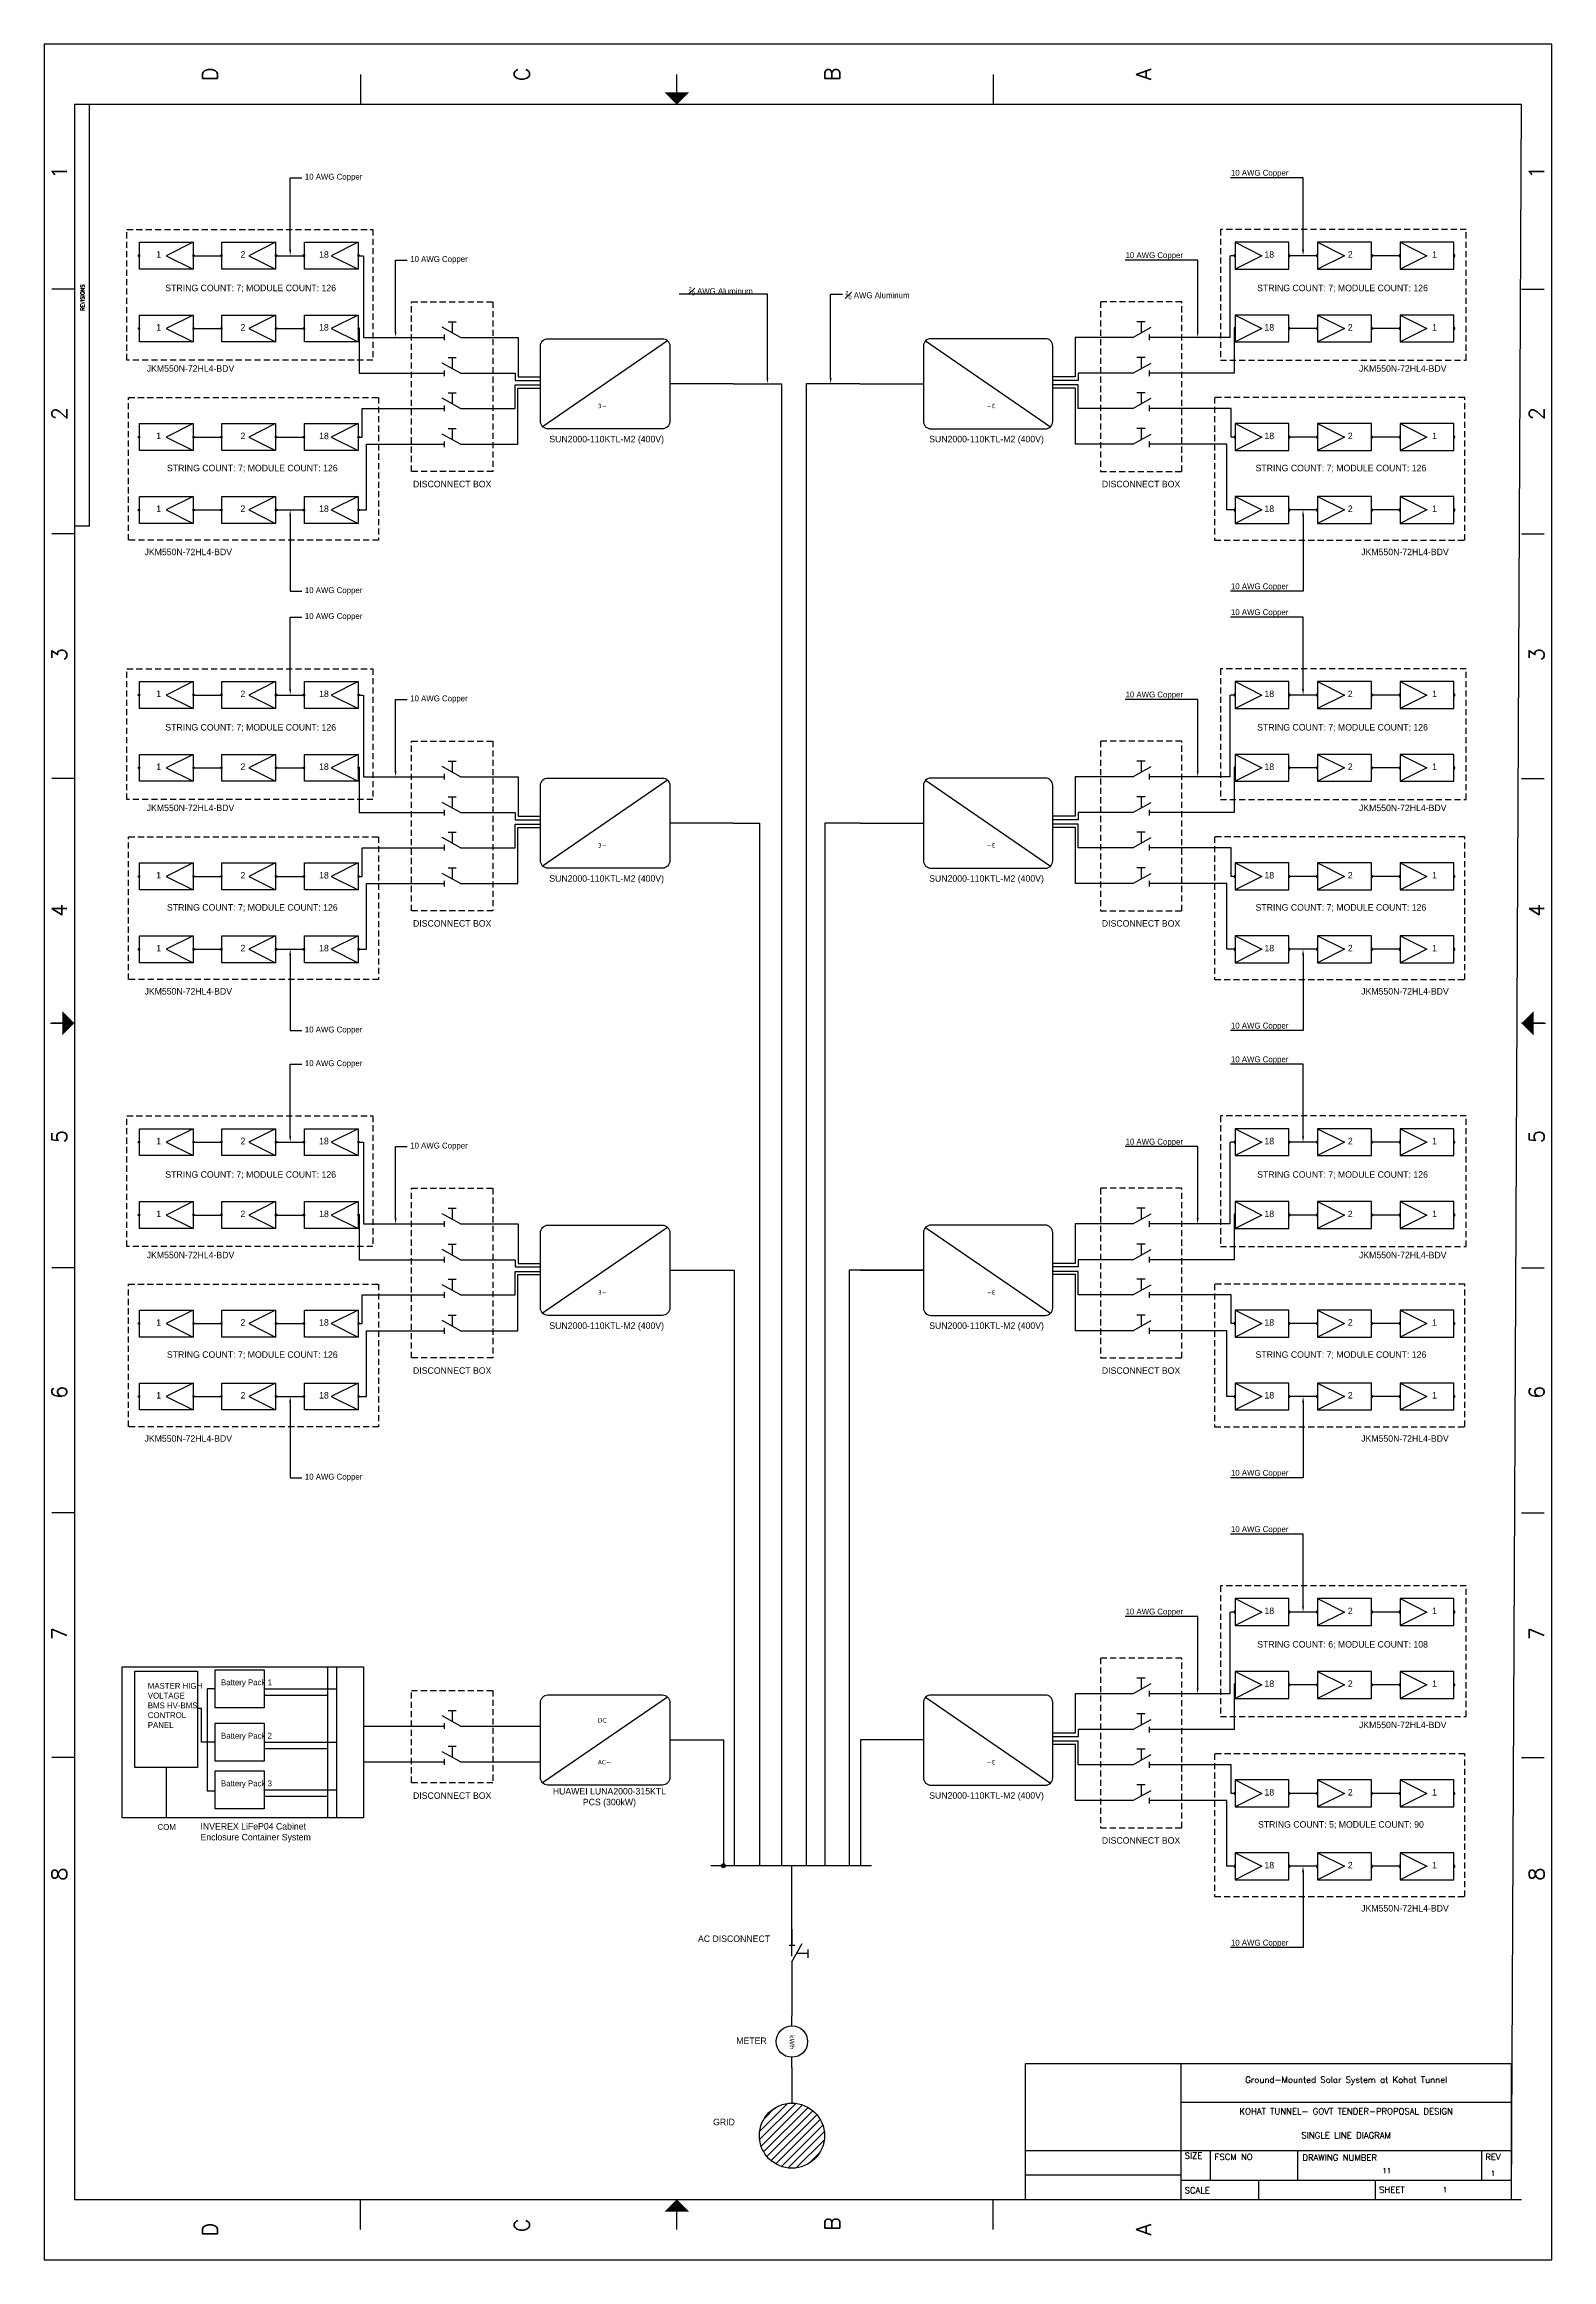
# Model space of a CAD drawing. Header units: inches. Extents: x 15.8 to 62.1, y -18.9 to 49.1.
import ezdxf
from ezdxf import colors
from ezdxf.entities.mleader import LeaderData, LeaderLine
from ezdxf.enums import TextEntityAlignment as Align
from ezdxf.math import Vec2, Vec3

# ---------------------------------------------------------------- set-up
doc = ezdxf.new("R2010")
doc.units = ezdxf.units.IN
doc.header["$LTSCALE"] = 1.5
doc.header["$MEASUREMENT"] = 0
doc.linetypes.add('HIDDEN2', pattern=[0.1875, 0.125, -0.0625])
for name, color, linetype in [('BLK_10AWG', 7, 'Continuous'), ('GRY_20AWG', 9, 'Continuous'), ('LOCBOX', 92, 'HIDDEN2'), ('SYMS', 7, 'Continuous'), ('TB_LABELS', 1, 'Continuous'), ('Title Block', 7, 'Continuous'), ('Viewport', 7, 'Continuous'), ('WHT_14AWG', 7, 'Continuous')]:
    doc.layers.add(name, color=color, linetype=linetype)
doc.styles.add('Roman', font='romans')
doc.styles.add('WD', font='romans.shx')
doc.styles.add('WD_IEC', font='isocp2.shx', dxfattribs={"width": 0.9, "height": 4})

msp = doc.modelspace()

# ---------------------------------------------------------------- texts
at = {"color": 1, "attachment_point": 1}
for s, insert, char_height, width in [('MASTER HIGH VOLTAGE BMS HV-BMS CONTROL PANEL', (18.961, -1.217), 0.18, 1.68634), ('Battery Pack 1', (21.209, -1.109), 0.18, 1.58317), ('Battery Pack 2', (21.209, -2.749), 0.18, 1.58317), ('Battery Pack 3', (21.209, -4.213), 0.18, 1.58317), ('\\pxqc;HUAWEI LUNA2000-315KTL\\PPCS (300kW)', (30.955, -4.443), 0.2, 4.375)]:
    msp.add_mtext(s, dxfattribs=dict(at, insert=insert, char_height=char_height, width=width))
at = {"insert": (19.26, -5.552), "char_height": 0.18, "width": 1.58317, "attachment_point": 1}
msp.add_mtext('COM', dxfattribs=at)
at = {"layer": 'BLK_10AWG', "color": 1, "char_height": 0.2}
for s, insert, attachment_point in [('1', (19.22, 42.768), 1), ('2', (21.809, 42.768), 1), ('18', (24.223, 42.768), 1), ('18', (53.563, 42.768), 3), ('2', (55.977, 42.768), 3), ('1', (58.567, 42.768), 3), ('1', (19.22, 40.529), 1), ('2', (21.809, 40.529), 1), ('18', (24.223, 40.529), 1), ('18', (53.563, 40.529), 3), ('2', (55.977, 40.529), 3), ('1', (58.567, 40.529), 3), ('1', (19.22, 37.194), 1), ('2', (21.809, 37.194), 1), ('18', (24.223, 37.194), 1), ('18', (53.563, 37.194), 3), ('2', (55.977, 37.194), 3), ('1', (58.567, 37.194), 3), ('1', (19.22, 34.956), 1), ('2', (21.809, 34.956), 1), ('18', (24.223, 34.956), 1), ('18', (53.563, 34.956), 3), ('2', (55.977, 34.956), 3), ('1', (58.567, 34.956), 3), ('1', (19.22, 29.27), 1), ('2', (21.809, 29.27), 1), ('18', (24.223, 29.27), 1), ('18', (53.563, 29.27), 3), ('2', (55.977, 29.27), 3), ('1', (58.567, 29.27), 3), ('1', (19.22, 27.031), 1), ('2', (21.809, 27.031), 1), ('18', (24.223, 27.031), 1), ('18', (53.563, 27.031), 3), ('2', (55.977, 27.031), 3), ('1', (58.567, 27.031), 3), ('1', (19.22, 23.697), 1), ('2', (21.809, 23.697), 1), ('18', (24.223, 23.697), 1), ('18', (53.563, 23.697), 3), ('2', (55.977, 23.697), 3), ('1', (58.567, 23.697), 3), ('1', (19.22, 21.458), 1), ('2', (21.809, 21.458), 1), ('18', (24.223, 21.458), 1), ('18', (53.563, 21.458), 3), ('2', (55.977, 21.458), 3), ('1', (58.567, 21.458), 3), ('1', (19.22, 15.532), 1), ('2', (21.809, 15.532), 1), ('18', (24.223, 15.532), 1), ('18', (53.563, 15.532), 3), ('2', (55.977, 15.532), 3), ('1', (58.567, 15.532), 3), ('1', (19.22, 13.294), 1), ('2', (21.809, 13.294), 1), ('18', (24.223, 13.294), 1), ('18', (53.563, 13.294), 3), ('2', (55.977, 13.294), 3), ('1', (58.567, 13.294), 3), ('1', (19.22, 9.959), 1), ('2', (21.809, 9.959), 1), ('18', (24.223, 9.959), 1), ('18', (53.563, 9.959), 3), ('2', (55.977, 9.959), 3), ('1', (58.567, 9.959), 3), ('1', (19.22, 7.721), 1), ('2', (21.809, 7.721), 1), ('18', (24.223, 7.721), 1), ('18', (53.563, 7.721), 3), ('2', (55.977, 7.721), 3), ('1', (58.567, 7.721), 3), ('18', (53.563, 1.098), 3), ('2', (55.977, 1.098), 3), ('1', (58.567, 1.098), 3), ('18', (53.563, -1.14), 3), ('2', (55.977, -1.14), 3), ('1', (58.567, -1.14), 3), ('18', (53.563, -4.475), 3), ('2', (55.977, -4.475), 3), ('1', (58.567, -4.475), 3), ('18', (53.563, -6.714), 3), ('2', (55.977, -6.714), 3), ('1', (58.567, -6.714), 3)]:
    msp.add_mtext_dynamic_manual_height_columns(s, width=0.48674, gutter_width=1, heights=[0], dxfattribs=dict(at, insert=insert, attachment_point=attachment_point))
at = {"layer": 'BLK_10AWG', "color": 5, "char_height": 0.13302, "attachment_point": 1, "style": 'Roman'}
for s, insert in [('{\\fVerdana|b0|i0|c0|p34;DC}', (32.786, -2.299)), ('{\\fVerdana|b0|i0|c0|p34;AC~}', (32.786, -3.584))]:
    msp.add_mtext_dynamic_manual_height_columns(s, width=0.6143, gutter_width=1, heights=[0], dxfattribs=dict(at, insert=insert))
at = {"layer": 'LOCBOX', "color": 1}
for s, p in [('STRING COUNT: 7; MODULE COUNT: 126', (22.121, 41.479)), ('STRING COUNT: 7; MODULE COUNT: 126', (55.665, 41.479)), ('JKM550N-72HL4-BDV', (20.272, 39.005)), ('JKM550N-72HL4-BDV', (57.514, 39.005)), ('SUN2000-110KTL-M2 (400V)', (33.058, 36.836)), ('SUN2000-110KTL-M2 (400V)', (44.728, 36.836)), ('STRING COUNT: 7; MODULE COUNT: 126', (22.171, 35.947)), ('STRING COUNT: 7; MODULE COUNT: 126', (55.615, 35.947)), ('DISCONNECT BOX', (28.312, 35.455)), ('DISCONNECT BOX', (49.475, 35.455)), ('JKM550N-72HL4-BDV', (20.204, 33.369)), ('JKM550N-72HL4-BDV', (57.583, 33.369)), ('STRING COUNT: 7; MODULE COUNT: 126', (22.121, 27.982)), ('STRING COUNT: 7; MODULE COUNT: 126', (55.665, 27.982)), ('JKM550N-72HL4-BDV', (20.272, 25.507)), ('JKM550N-72HL4-BDV', (57.514, 25.507)), ('SUN2000-110KTL-M2 (400V)', (33.058, 23.338)), ('SUN2000-110KTL-M2 (400V)', (44.728, 23.338)), ('STRING COUNT: 7; MODULE COUNT: 126', (22.171, 22.449)), ('STRING COUNT: 7; MODULE COUNT: 126', (55.615, 22.449)), ('DISCONNECT BOX', (28.312, 21.957)), ('DISCONNECT BOX', (49.475, 21.957)), ('JKM550N-72HL4-BDV', (20.204, 19.871)), ('JKM550N-72HL4-BDV', (57.583, 19.871)), ('STRING COUNT: 7; MODULE COUNT: 126', (22.121, 14.244)), ('STRING COUNT: 7; MODULE COUNT: 126', (55.665, 14.244)), ('JKM550N-72HL4-BDV', (20.272, 11.769)), ('JKM550N-72HL4-BDV', (57.514, 11.769)), ('SUN2000-110KTL-M2 (400V)', (33.058, 9.6)), ('SUN2000-110KTL-M2 (400V)', (44.728, 9.6)), ('STRING COUNT: 7; MODULE COUNT: 126', (22.171, 8.712)), ('STRING COUNT: 7; MODULE COUNT: 126', (55.615, 8.712)), ('DISCONNECT BOX', (28.312, 8.22)), ('DISCONNECT BOX', (49.475, 8.22)), ('JKM550N-72HL4-BDV', (20.204, 6.134)), ('JKM550N-72HL4-BDV', (57.583, 6.134)), ('STRING COUNT: 6; MODULE COUNT: 108', (55.665, -0.19)), ('JKM550N-72HL4-BDV', (57.514, -2.665)), ('DISCONNECT BOX', (28.312, -4.838)), ('SUN2000-110KTL-M2 (400V)', (44.728, -4.834)), ('DISCONNECT BOX', (49.475, -6.215)), ('STRING COUNT: 5; MODULE COUNT: 90', (55.615, -5.723)), ('JKM550N-72HL4-BDV', (57.583, -8.3)), ('AC DISCONNECT', (36.97, -9.235)), ('METER', (37.507, -12.369)), ('GRID', (36.662, -14.865))]:
    msp.add_text(s, height=0.2, dxfattribs=at).set_placement(p, align=Align.BOTTOM_CENTER)
at = {"layer": 'LOCBOX', "color": 1, "insert": (20.579, -5.521), "char_height": 0.2, "width": 3.77404, "attachment_point": 1}
msp.add_mtext('INVEREX LiFeP04 Cabinet Enclosure Container System', dxfattribs=at)

# ---------------------------------------------------------------- blocks, each defined once
blk = doc.blocks.new('ANSI_border_D')
blk.add_line((17.169, 34.319), (17.169, 47.274))
at = {"layer": 'Title Block'}
for p, q in [((62.09, 49.124), (15.781, 49.124)), ((15.781, 49.124), (15.781, -18.935)), ((16.706, 49.124), (16.012, 49.124)), ((62.09, 49.124), (61.165, 49.124)), ((62.09, -18.935), (62.09, 49.124)), ((25.497, 48.199), (25.497, 47.274)), ((35.214, 47.274), (35.214, 48.199)), ((44.93, 48.199), (44.93, 47.274)), ((61.165, 47.274), (16.706, 47.274)), ((16.706, 47.274), (16.706, -17.084)), ((60.852, -17.084), (61.165, 47.274)), ((16.706, 41.606), (16.012, 41.606)), ((61.165, 41.606), (61.859, 41.606)), ((16.706, 34.087), (16.012, 34.087)), ((17.169, 34.319), (16.706, 34.319)), ((61.165, 34.087), (61.859, 34.087)), ((16.706, 26.569), (16.012, 26.569)), ((61.165, 26.569), (61.859, 26.569)), ((16.706, 19.05), (16.012, 19.05)), ((61.859, 19.05), (61.165, 19.05)), ((16.706, 11.532), (16.012, 11.532)), ((61.165, 11.532), (61.859, 11.532)), ((16.706, 4.013), (16.012, 4.013)), ((61.165, 4.013), (61.859, 4.013)), ((16.706, -3.505), (16.012, -3.505)), ((61.165, -3.505), (61.859, -3.505)), ((16.706, -17.084), (61.165, -17.084)), ((25.497, -18.01), (25.497, -17.084)), ((35.214, -18.01), (35.214, -17.084)), ((44.93, -18.01), (44.93, -17.084)), ((15.781, -18.935), (62.09, -18.935))]:
    blk.add_line(p, q, dxfattribs=at)
at = {"layer": 'Title Block', "const_width": 0.037}
for points in [[(35.214, 48.014), (35.214, 48.014)], [(15.966, 19.05), (16.336, 19.05)], [(61.905, 19.05), (61.535, 19.05)], [(35.214, -17.825), (35.214, -17.455)], [(35.214, -17.825), (35.214, -17.825)]]:
    blk.add_lwpolyline(points, dxfattribs=at)
at = {"layer": 'Title Block'}
for points in [[(35.584, 47.644), (34.843, 47.644), (35.214, 47.274)], [(16.336, 18.68), (16.336, 19.42), (16.706, 19.05)], [(61.535, 18.68), (61.535, 19.42), (61.165, 19.05)], [(35.584, -17.455), (34.843, -17.455), (35.214, -17.084)]]:
    blk.add_solid(points, dxfattribs=at)
at = {"layer": 'Title Block', "style": 'Roman'}
for s, p in [('D', (20.87, 48.199)), ('C', (30.452, 48.199)), ('B', (39.99, 48.199)), ('A', (49.557, 48.199)), ('1', (16.244, 45.192)), ('1', (61.628, 45.192)), ('2', (16.244, 37.778)), ('2', (61.628, 37.778)), ('3', (16.244, 30.375)), ('3', (61.628, 30.375)), ('4', (16.244, 22.52)), ('4', (61.628, 22.52)), ('5', (16.244, 15.569)), ('5', (61.628, 15.569)), ('6', (16.244, 7.715)), ('6', (61.628, 7.715)), ('7', (16.244, 0.301)), ('7', (61.628, 0.301)), ('8', (16.244, -7.091)), ('8', (61.628, -7.091)), ('B', (39.99, -17.834)), ('D', (20.87, -18.01)), ('C', (30.452, -17.878)), ('A', (49.557, -18.01))]:
    blk.add_text(s, height=0.463, rotation=90, dxfattribs=at).set_placement(p, align=Align.MIDDLE_CENTER)
blk.add_text('REVISIONS', height=0.1203, rotation=90, dxfattribs=at).set_placement((17.016, 40.934))
blk = doc.blocks.new('JIC_tblock_desc_C')
for p, q in [((0, 0), (0, 1.75)), ((-6.25, 0), (0, 0))]:
    blk.add_line(p, q)
at = {"layer": 'Title Block'}
for p, q in [((-6.25, 0), (-6.25, 1.75)), ((-6.25, 1.75), (0, 1.75)), ((-4.25, 0), (-4.25, 1.75)), ((-4.25, 1.25), (0, 1.25)), ((-6.25, 0.63), (0, 0.63)), ((-3.87, 0.25), (-3.87, 0.63)), ((-2.75, 0.25), (-2.75, 0.63)), ((-0.38, 0.25), (-0.38, 0.63)), ((-6.25, 0.315), (-4.25, 0.315)), ((-4.25, 0.25), (0, 0.25)), ((-3.25, 0), (-3.25, 0.25)), ((-1.75, 0), (-1.75, 0.25))]:
    blk.add_line(p, q, dxfattribs=at)
at = {"color": 0, "style": 'Roman', "flags": 8}
for tag, p in [('FNAME', (-15.416, 6.819)), ('REVDATE', (-15.416, 4.106)), ('USER', (-15.416, 1.477))]:
    blk.add_attdef(tag, p, '', height=0.15, rotation=90, dxfattribs=at)
at = {"style": 'WD'}
for tag, p in [('PROJDESC', (-2.125, 1.5)), ('TITLE1', (-2.125, 1.095)), ('TITLE2', (-2.125, 0.785))]:
    blk.add_attdef(tag, text='', height=0.08, dxfattribs=at).set_placement(p, align=Align.CENTER)
for tag, p in [('SIZE', (-4.162, 0.32)), ('FSCM_NO', (-3.4, 0.337)), ('DWG_NO', (-1.659, 0.337)), ('REV', (-0.265, 0.303)), ('SCALE', (-3.634, 0.069)), ('SHEET', (-0.883, 0.092))]:
    blk.add_attdef(tag, p, '', height=0.065, dxfattribs=at)
at = {"style": 'WD', "flags": 1}
blk.add_attdef('WD_TB', (-5.57, 0.177), '', height=0.086, dxfattribs=at)
at = {"layer": 'TB_LABELS', "style": 'WD'}
for s, p in [('SIZE', (-4.204, 0.604)), ('FSCM NO', (-3.819, 0.588)), ('DRAWING NUMBER', (-2.689, 0.579)), ('REV', (-0.336, 0.588)), ('SCALE', (-4.204, 0.158)), ('SHEET', (-1.701, 0.164))]:
    blk.add_text(s, height=0.08, dxfattribs=at).set_placement(p, align=Align.TOP_LEFT)
blk = doc.blocks.new('PVMODULE')
at = {"color": 5}
for p, q in [((2, 1), (1, 0.5)), ((1, 0.5), (2, 0))]:
    blk.add_line(p, q, dxfattribs=at)
for points in [[(0, 1), (2, 1), (2, 0), (0, 0)], [(-0.04, 0.527), (0, 0.527), (0, 0.473), (-0.04, 0.473)], [(2, 0.527), (2.04, 0.527), (2.04, 0.473), (2, 0.473)]]:
    blk.add_lwpolyline(points, close=True, dxfattribs=at)
blk = doc.blocks.new('*U122')
at = {"layer": 'BLK_10AWG', "xscale": 0.8257813849238005, "yscale": 0.8257813849238005, "zscale": 0.8257813849238005}
blk.add_blockref('PVMODULE', (-0.845, -0.413), dxfattribs=at)
blk = doc.blocks.new('*U123')
at = {"layer": 'BLK_10AWG', "color": 0, "linetype": 'ByBlock', "lineweight": -2, "transparency": 16777216}
for p in [(0, 2.239), (2.534, 2.239), (5.068, 2.239), (0, 0), (2.534, 0), (5.068, 0)]:
    blk.add_blockref('*U122', p, dxfattribs=at)
blk = doc.blocks.new('HDS11Q65')
for p, q in [((-7.5, 0), (-2.5, 0)), ((2.5, 0), (-3.13, 3.13)), ((-2.5, 0.88), (-2.5, -0.88)), ((-1.25, 4.83), (1.25, 4.83)), ((0, 4.83), (0, 1.39)), ((2.5, 0), (7.5, 0))]:
    blk.add_line(p, q)
at = {"style": 'WD_IEC'}
for tag, p in [('INST', (-5, 10.12)), ('LOC', (-5, 7.12)), ('TAG1', (-5, 4.12)), ('RATING1', (-5, -4.16)), ('DESC2', (-5, -13.16)), ('DESC1', (-5, -10.16)), ('DESC3', (-5, -16.16))]:
    blk.add_attdef(tag, text='', height=2.5, dxfattribs=at).set_placement(p, align=Align.RIGHT)
for tag, p, height, flags in [('MFG', (2.81, 9.49), 1.5, 9), ('CAT', (2.81, 6.99), 1.5, 9), ('X4TERM01', (-7.5, 0), 0.32, 1), ('TERM01', (-7.5, 1), 2, 8), ('X2LINK', (0, 5.65), 0.32, 1), ('X8LINK', (0, 0.01), 0.32, 1), ('X1TERM02', (7.5, 0), 0.32, 1), ('ASSYCODE', (2.61, -2.75), 1, 1), ('FAMILY', (2.61, -4.25), 1, 1), ('CATDESC', (2.61, -5.75), 1, 1)]:
    blk.add_attdef(tag, p, '', height=height, dxfattribs=dict(at, flags=flags))
at = {"style": 'WD_IEC', "flags": 8}
blk.add_attdef('TERM02', text='', height=2, dxfattribs=at).set_placement((7.5, 1), align=Align.RIGHT)
at = {"lineweight": 15, "style": 'WD_IEC'}
blk.add_attdef('XREF', text='', height=2.5, dxfattribs=at).set_placement((-5, -7.16), align=Align.RIGHT)
blk = doc.blocks.new('PVINVERTER36KTL')
at = {"color": 5}
blk.add_lwpolyline([(-1.547, 1.218), (1.547, 1.218, -0.414214), (1.747, 1.018), (1.747, -1.018, -0.414214), (1.547, -1.218), (-1.547, -1.218, -0.414214), (-1.747, -1.018), (-1.747, 1.018, -0.414214)], format="xyb", close=True, dxfattribs=at)
at = {"layer": 'BLK_10AWG', "color": 5}
blk.add_line((1.688, 1.16), (-1.688, -1.16), dxfattribs=at)
at = {"layer": 'BLK_10AWG', "color": 5, "insert": (-0.198, -0.541), "char_height": 0.11697, "attachment_point": 1, "style": 'Roman'}
blk.add_mtext_dynamic_manual_height_columns('{\\fVerdana|b0|i0|c0|p34;3~}', width=0.6143, gutter_width=1, heights=[0], dxfattribs=at)
blk = doc.blocks.new('*U124')
at = {"layer": 'BLK_10AWG', "xscale": 0.8257813849238005, "yscale": 0.8257813849238005, "zscale": 0.8257813849238005}
blk.add_blockref('PVMODULE', (-0.845, -0.413), dxfattribs=at)
blk = doc.blocks.new('*U125')
at = {"layer": 'BLK_10AWG', "color": 0, "linetype": 'ByBlock', "lineweight": -2, "transparency": 16777216}
for p in [(0, 2.239), (2.534, 2.239), (5.068, 2.239), (0, 0), (2.534, 0), (5.068, 0)]:
    blk.add_blockref('*U124', p, dxfattribs=at)
blk = doc.blocks.new('*U126')
at = {"layer": 'BLK_10AWG', "xscale": 0.8257813849238005, "yscale": 0.8257813849238005, "zscale": 0.8257813849238005}
blk.add_blockref('PVMODULE', (-0.845, -0.413), dxfattribs=at)
blk = doc.blocks.new('*U127')
at = {"layer": 'BLK_10AWG', "color": 0, "linetype": 'ByBlock', "lineweight": -2, "transparency": 16777216}
for p in [(0, 2.239), (2.534, 2.239), (5.068, 2.239), (0, 0), (2.534, 0), (5.068, 0)]:
    blk.add_blockref('*U126', p, dxfattribs=at)
blk = doc.blocks.new('*U115')
at = {"layer": 'BLK_10AWG', "xscale": 0.8257813849238005, "yscale": 0.8257813849238005, "zscale": 0.8257813849238005}
blk.add_blockref('PVMODULE', (-0.845, -0.413), dxfattribs=at)
blk = doc.blocks.new('*U117')
at = {"layer": 'BLK_10AWG', "color": 0, "linetype": 'ByBlock', "lineweight": -2, "transparency": 16777216}
for p in [(0, 2.239), (2.534, 2.239), (5.068, 2.239), (0, 0), (2.534, 0), (5.068, 0)]:
    blk.add_blockref('*U115', p, dxfattribs=at)
blk = doc.blocks.new('*U118')
at = {"layer": 'BLK_10AWG', "xscale": 0.8257813849238005, "yscale": 0.8257813849238005, "zscale": 0.8257813849238005}
blk.add_blockref('PVMODULE', (-0.845, -0.413), dxfattribs=at)
blk = doc.blocks.new('*U119')
at = {"layer": 'BLK_10AWG', "color": 0, "linetype": 'ByBlock', "lineweight": -2, "transparency": 16777216}
for p in [(0, 2.239), (2.534, 2.239), (5.068, 2.239), (0, 0), (2.534, 0), (5.068, 0)]:
    blk.add_blockref('*U118', p, dxfattribs=at)
blk = doc.blocks.new('*U120')
at = {"layer": 'BLK_10AWG', "xscale": 0.8257813849238005, "yscale": 0.8257813849238005, "zscale": 0.8257813849238005}
blk.add_blockref('PVMODULE', (-0.845, -0.413), dxfattribs=at)
blk = doc.blocks.new('*U121')
at = {"layer": 'BLK_10AWG', "color": 0, "linetype": 'ByBlock', "lineweight": -2, "transparency": 16777216}
for p in [(0, 2.239), (2.534, 2.239), (5.068, 2.239), (0, 0), (2.534, 0), (5.068, 0)]:
    blk.add_blockref('*U120', p, dxfattribs=at)
blk = doc.blocks.new('3P WH METER')
at = {"layer": 'BLK_10AWG'}
for p, q in [((0, 0), (-0.311, 0)), ((1.272, 0), (0.961, 0))]:
    blk.add_line(p, q, dxfattribs=at)
blk.add_circle((0.481, 0), 0.481, dxfattribs=at)
at = {"layer": 'BLK_10AWG', "insert": (0.19, 0.077), "char_height": 0.15, "attachment_point": 1}
blk.add_mtext_dynamic_manual_height_columns('\\pxqc;{\\fVerdana|b0|i0|c0|p34;kWh}', width=0.60488, gutter_width=1, heights=[0], dxfattribs=at)
blk = doc.blocks.new('HDV1_S00390')
h = blk.add_hatch()
h.set_pattern_fill('JIS_WOOD', color=256, scale=1.25, angle=90, style=0)
h.set_pattern_definition([(135, (-5, -5), (-0.625, -0.625), [])])
h.paths.add_polyline_path([(-5, 0, 1), (5, 0, 1)])
blk.add_circle((0, 0), 5)
at = {"style": 'WD_IEC'}
for tag, height, p in [('INST', 2.5, (-3.75, 15.45)), ('LOC', 2.5, (-3.75, 12.14)), ('TAG1', 2.5, (-3.75, 8.75)), ('TERM03', 2, (-1, 6)), ('TERM01', 2, (-6, 1)), ('TERM04', 2, (-1, -8.49)), ('DESC1', 2.5, (-3.66, -11.76)), ('DESC2', 2.5, (-3.66, -15.02)), ('DESC3', 2.5, (-3.66, -18.27))]:
    blk.add_attdef(tag, text='', height=height, dxfattribs=at).set_placement(p, align=Align.RIGHT)
at = {"lineweight": 15, "style": 'WD_IEC'}
blk.add_attdef('RATING1', text='', height=2.5, dxfattribs=at).set_placement((3.75, 11.25), align=Align.TOP_LEFT)
at = {"style": 'WD_IEC', "flags": 1}
for tag, p, height in [('X2TERM03', (0, 5), 0.32), ('X4TERM01', (-5, 0), 0.32), ('X1TERM02', (5, 0), 0.32), ('X8TERM04', (0, -5), 0.32), ('MFG', (5.62, -9.98), 1.5), ('ASSYCODE', (5.6, -14.55), 1), ('CAT', (5.62, -12.48), 1.5), ('FAMILY', (5.6, -16.05), 1), ('CATDESC', (5.6, -17.55), 1)]:
    blk.add_attdef(tag, p, '', height=height, dxfattribs=at)
at = {"style": 'WD_IEC'}
blk.add_attdef('TERM02', (6, 1), '', height=2, dxfattribs=at)
at = {"lineweight": 15, "style": 'WD_IEC'}
blk.add_attdef('XREF', text='', height=2.5, dxfattribs=at).set_placement((-3.75, -21.26), align=Align.RIGHT)
blk = doc.blocks.new('*U128')
at = {"layer": 'BLK_10AWG', "xscale": 0.8257813849238005, "yscale": 0.8257813849238005, "zscale": 0.8257813849238005}
blk.add_blockref('PVMODULE', (-0.845, -0.413), dxfattribs=at)
blk = doc.blocks.new('*U130')
at = {"layer": 'BLK_10AWG', "color": 0, "linetype": 'ByBlock', "lineweight": -2, "transparency": 16777216}
for p in [(0, 2.239), (2.534, 2.239), (5.068, 2.239), (0, 0), (2.534, 0), (5.068, 0)]:
    blk.add_blockref('*U128', p, dxfattribs=at)
blk = doc.blocks.new('WDDOT')
for radius in [0.03, 0.0187, 0.00929]:
    blk.add_circle((0, 0), radius)

# ---------------------------------------------------------------- linework, layer by layer
for p, q in [((24.486, -0.718), (24.486, -5.361)), ((24.753, -0.718), (24.753, -5.361)), ((20.606, -2.006), (20.488, -2.006)), ((20.606, -3.034), (20.606, -2.006)), ((21.034, -1.394), (20.786, -1.394)), ((20.786, -1.394), (20.786, -4.528)), ((22.537, -1.394), (24.753, -1.394)), ((22.537, -1.595), (24.486, -1.595)), ((20.786, -3.034), (20.606, -3.034)), ((21.034, -3.034), (20.786, -3.034)), ((22.537, -3.034), (24.753, -3.034)), ((22.537, -3.235), (24.486, -3.235)), ((19.527, -3.819), (19.527, -5.361)), ((20.786, -4.528), (21.034, -4.528)), ((22.537, -4.498), (24.753, -4.498)), ((22.537, -4.7), (24.486, -4.7))]:
    msp.add_line(p, q)
msp.add_lwpolyline([(25.583, -5.361), (18.176, -5.361), (18.176, -0.718), (25.583, -0.718)], close=True)
at = {"color": 5}
for points in [[(18.566, -0.858), (20.488, -0.858), (20.488, -3.819), (18.566, -3.819)], [(21.034, -0.81), (22.537, -0.81), (22.537, -1.978), (21.034, -1.978)], [(21.034, -2.45), (22.537, -2.45), (22.537, -3.618), (21.034, -3.618)], [(21.034, -3.915), (22.537, -3.915), (22.537, -5.082), (21.034, -5.082)]]:
    msp.add_lwpolyline(points, close=True, dxfattribs=at)
msp.add_lwpolyline([(31.252, -1.583), (34.77, -1.583, -0.414214), (34.998, -1.81), (34.998, -4.126, -0.414214), (34.77, -4.354), (31.252, -4.354, -0.414214), (31.025, -4.126), (31.025, -1.81, -0.414214)], format="xyb", close=True, dxfattribs=at)
at = {"layer": 'BLK_10AWG', "color": 7}
for p, q in [((20.355, 42.631), (21.22, 42.631)), ((21.22, 42.631), (21.22, 42.672)), ((22.888, 42.631), (23.781, 42.631)), ((54.898, 42.631), (54.005, 42.631)), ((56.567, 42.631), (56.567, 42.672)), ((57.432, 42.631), (56.567, 42.631)), ((20.355, 40.393), (21.22, 40.393)), ((21.22, 40.393), (21.22, 40.423)), ((22.888, 40.393), (23.781, 40.393)), ((54.898, 40.393), (54.005, 40.393)), ((56.567, 40.393), (56.567, 40.423)), ((57.432, 40.393), (56.567, 40.393)), ((25.455, 39.02), (27.562, 39.02)), ((52.332, 39.02), (50.225, 39.02)), ((20.355, 37.058), (21.22, 37.058)), ((22.888, 37.058), (23.781, 37.058)), ((25.675, 36.836), (27.562, 36.836)), ((52.112, 36.836), (50.225, 36.836)), ((54.898, 37.058), (54.005, 37.058)), ((57.432, 37.058), (56.567, 37.058)), ((20.355, 34.819), (21.22, 34.819)), ((22.888, 34.819), (23.781, 34.819)), ((54.898, 34.819), (54.005, 34.819)), ((57.432, 34.819), (56.567, 34.819)), ((20.355, 29.134), (21.22, 29.134)), ((21.22, 29.134), (21.22, 29.175)), ((22.888, 29.134), (23.781, 29.134)), ((54.898, 29.134), (54.005, 29.134)), ((56.567, 29.134), (56.567, 29.175)), ((57.432, 29.134), (56.567, 29.134)), ((20.355, 26.895), (21.22, 26.895)), ((21.22, 26.895), (21.22, 26.925)), ((22.888, 26.895), (23.781, 26.895)), ((54.898, 26.895), (54.005, 26.895)), ((56.567, 26.895), (56.567, 26.925)), ((57.432, 26.895), (56.567, 26.895)), ((25.455, 25.522), (27.562, 25.522)), ((52.332, 25.522), (50.225, 25.522)), ((20.355, 23.56), (21.22, 23.56)), ((22.888, 23.56), (23.781, 23.56)), ((25.675, 23.339), (27.562, 23.339)), ((52.112, 23.339), (50.225, 23.339)), ((54.898, 23.56), (54.005, 23.56)), ((57.432, 23.56), (56.567, 23.56)), ((20.355, 21.322), (21.22, 21.322)), ((22.888, 21.322), (23.781, 21.322)), ((54.898, 21.322), (54.005, 21.322)), ((57.432, 21.322), (56.567, 21.322)), ((20.355, 15.396), (21.22, 15.396)), ((21.22, 15.396), (21.22, 15.437)), ((22.888, 15.396), (23.781, 15.396)), ((54.898, 15.396), (54.005, 15.396)), ((56.567, 15.396), (56.567, 15.437)), ((57.432, 15.396), (56.567, 15.396)), ((20.355, 13.158), (21.22, 13.158)), ((21.22, 13.158), (21.22, 13.188)), ((22.888, 13.158), (23.781, 13.158)), ((54.898, 13.158), (54.005, 13.158)), ((56.567, 13.158), (56.567, 13.188)), ((57.432, 13.158), (56.567, 13.158)), ((25.455, 11.784), (27.562, 11.784)), ((52.332, 11.784), (50.225, 11.784)), ((20.355, 9.823), (21.22, 9.823)), ((22.888, 9.823), (23.781, 9.823)), ((25.675, 9.601), (27.562, 9.601)), ((52.112, 9.601), (50.225, 9.601)), ((54.898, 9.823), (54.005, 9.823)), ((57.432, 9.823), (56.567, 9.823)), ((20.355, 7.584), (21.22, 7.584)), ((22.888, 7.584), (23.781, 7.584)), ((54.898, 7.584), (54.005, 7.584)), ((57.432, 7.584), (56.567, 7.584)), ((54.898, 0.962), (54.005, 0.962)), ((56.567, 0.962), (56.567, 1.003)), ((57.432, 0.962), (56.567, 0.962)), ((54.898, -1.277), (54.005, -1.277)), ((56.567, -1.277), (56.567, -1.246)), ((57.432, -1.277), (56.567, -1.277)), ((52.332, -2.65), (50.225, -2.65)), ((25.583, -3.644), (27.562, -3.644)), ((54.898, -4.611), (54.005, -4.611)), ((57.432, -4.611), (56.567, -4.611)), ((52.112, -4.833), (50.225, -4.833)), ((54.898, -6.85), (54.005, -6.85)), ((57.432, -6.85), (56.567, -6.85)), ((38.75, -9.61), (38.75, -8.783))]:
    msp.add_line(p, q, dxfattribs=at)
at = {"layer": 'BLK_10AWG'}
for p, q in [((25.455, 42.631), (25.565, 42.631)), ((25.582, 42.631), (25.582, 40.421)), ((52.204, 42.631), (52.204, 40.421)), ((52.332, 42.631), (52.222, 42.631)), ((25.455, 40.393), (25.455, 39.02)), ((25.582, 40.421), (25.582, 40.12)), ((52.204, 40.421), (52.204, 40.12)), ((52.332, 40.393), (52.332, 39.02)), ((25.582, 40.12), (27.562, 40.12)), ((29.062, 40.12), (29.947, 40.12)), ((29.947, 40.12), (30.335, 40.12)), ((30.335, 40.12), (30.335, 38.909)), ((47.84, 40.12), (47.451, 40.12)), ((47.451, 40.12), (47.451, 38.909)), ((48.725, 40.12), (47.84, 40.12)), ((52.204, 40.12), (50.225, 40.12)), ((29.062, 39.02), (30.247, 39.02)), ((30.247, 39.02), (30.247, 38.797)), ((30.247, 38.797), (31.025, 38.797)), ((30.335, 38.909), (31.025, 38.909)), ((47.451, 38.909), (46.762, 38.909)), ((47.54, 38.797), (46.762, 38.797)), ((48.725, 39.02), (47.54, 39.02)), ((47.54, 39.02), (47.54, 38.797)), ((30.243, 37.937), (30.243, 38.66)), ((30.243, 38.66), (31.025, 38.66)), ((30.325, 36.836), (30.325, 38.562)), ((30.325, 38.562), (31.025, 38.562)), ((47.544, 38.66), (46.762, 38.66)), ((47.462, 38.562), (46.762, 38.562)), ((47.462, 36.836), (47.462, 38.562)), ((47.544, 37.937), (47.544, 38.66)), ((25.545, 37.743), (25.545, 37.937)), ((25.545, 37.937), (27.562, 37.937)), ((25.545, 37.058), (25.545, 37.743)), ((29.062, 37.937), (30.243, 37.937)), ((48.725, 37.937), (47.544, 37.937)), ((52.242, 37.937), (50.225, 37.937)), ((52.242, 37.743), (52.242, 37.937)), ((52.242, 37.058), (52.242, 37.743)), ((25.455, 37.058), (25.545, 37.058)), ((25.675, 36.673), (25.675, 36.836)), ((29.062, 36.836), (30.325, 36.836)), ((48.725, 36.836), (47.462, 36.836)), ((52.112, 36.673), (52.112, 36.836)), ((52.332, 37.058), (52.242, 37.058)), ((25.675, 34.819), (25.675, 36.673)), ((52.112, 34.819), (52.112, 36.673)), ((25.455, 34.819), (25.675, 34.819)), ((52.332, 34.819), (52.112, 34.819)), ((25.455, 29.134), (25.565, 29.134)), ((25.582, 29.134), (25.582, 26.923)), ((52.204, 29.134), (52.204, 26.923)), ((52.332, 29.134), (52.222, 29.134)), ((25.455, 26.895), (25.455, 25.522)), ((25.582, 26.923), (25.582, 26.623)), ((25.582, 26.623), (27.562, 26.623)), ((29.062, 26.623), (29.947, 26.623)), ((29.947, 26.623), (30.335, 26.623)), ((30.335, 26.623), (30.335, 25.412)), ((47.84, 26.623), (47.451, 26.623)), ((47.451, 26.623), (47.451, 25.412)), ((48.725, 26.623), (47.84, 26.623)), ((52.204, 26.623), (50.225, 26.623)), ((52.204, 26.923), (52.204, 26.623)), ((52.332, 26.895), (52.332, 25.522)), ((29.062, 25.522), (30.247, 25.522)), ((30.247, 25.522), (30.247, 25.3)), ((30.247, 25.3), (31.025, 25.3)), ((30.335, 25.412), (31.025, 25.412)), ((47.451, 25.412), (46.762, 25.412)), ((47.54, 25.3), (46.762, 25.3)), ((48.725, 25.522), (47.54, 25.522)), ((47.54, 25.522), (47.54, 25.3)), ((30.243, 24.44), (30.243, 25.162)), ((30.243, 25.162), (31.025, 25.162)), ((30.325, 23.339), (30.325, 25.064)), ((30.325, 25.064), (31.025, 25.064)), ((47.544, 25.162), (46.762, 25.162)), ((47.462, 25.064), (46.762, 25.064)), ((47.462, 23.339), (47.462, 25.064)), ((47.544, 24.44), (47.544, 25.162)), ((25.545, 24.245), (25.545, 24.44)), ((25.545, 24.44), (27.562, 24.44)), ((25.545, 23.56), (25.545, 24.245)), ((29.062, 24.44), (30.243, 24.44)), ((48.725, 24.44), (47.544, 24.44)), ((52.242, 24.44), (50.225, 24.44)), ((52.242, 24.245), (52.242, 24.44)), ((52.242, 23.56), (52.242, 24.245)), ((25.455, 23.56), (25.545, 23.56)), ((25.675, 23.175), (25.675, 23.339)), ((25.675, 21.322), (25.675, 23.175)), ((29.062, 23.339), (30.325, 23.339)), ((48.725, 23.339), (47.462, 23.339)), ((52.112, 23.175), (52.112, 23.339)), ((52.112, 21.322), (52.112, 23.175)), ((52.332, 23.56), (52.242, 23.56)), ((25.455, 21.322), (25.675, 21.322)), ((52.332, 21.322), (52.112, 21.322)), ((25.455, 15.396), (25.565, 15.396)), ((25.582, 15.396), (25.582, 13.186)), ((52.204, 15.396), (52.204, 13.186)), ((52.332, 15.396), (52.222, 15.396)), ((25.455, 13.158), (25.455, 11.784)), ((25.582, 13.186), (25.582, 12.885)), ((52.204, 13.186), (52.204, 12.885)), ((52.332, 13.158), (52.332, 11.784)), ((25.582, 12.885), (27.562, 12.885)), ((29.062, 12.885), (29.947, 12.885)), ((29.947, 12.885), (30.335, 12.885)), ((30.335, 12.885), (30.335, 11.674)), ((47.84, 12.885), (47.451, 12.885)), ((47.451, 12.885), (47.451, 11.674)), ((48.725, 12.885), (47.84, 12.885)), ((52.204, 12.885), (50.225, 12.885)), ((29.062, 11.784), (30.247, 11.784)), ((30.247, 11.784), (30.247, 11.562)), ((30.335, 11.674), (31.025, 11.674)), ((47.451, 11.674), (46.762, 11.674)), ((48.725, 11.784), (47.54, 11.784)), ((47.54, 11.784), (47.54, 11.562)), ((30.243, 10.702), (30.243, 11.425)), ((30.243, 11.425), (31.025, 11.425)), ((30.247, 11.562), (31.025, 11.562)), ((30.325, 9.601), (30.325, 11.327)), ((30.325, 11.327), (31.025, 11.327)), ((40.843, 11.461), (42.792, 11.461)), ((47.54, 11.562), (46.762, 11.562)), ((47.544, 11.425), (46.762, 11.425)), ((47.462, 11.327), (46.762, 11.327)), ((47.462, 9.601), (47.462, 11.327)), ((47.544, 10.702), (47.544, 11.425)), ((25.545, 10.508), (25.545, 10.702)), ((25.545, 10.702), (27.562, 10.702)), ((25.545, 9.823), (25.545, 10.508)), ((29.062, 10.702), (30.243, 10.702)), ((48.725, 10.702), (47.544, 10.702)), ((52.242, 10.702), (50.225, 10.702)), ((52.242, 10.508), (52.242, 10.702)), ((52.242, 9.823), (52.242, 10.508)), ((25.455, 9.823), (25.545, 9.823)), ((25.675, 9.438), (25.675, 9.601)), ((29.062, 9.601), (30.325, 9.601)), ((48.725, 9.601), (47.462, 9.601)), ((52.112, 9.438), (52.112, 9.601)), ((52.332, 9.823), (52.242, 9.823)), ((25.675, 7.584), (25.675, 9.438)), ((52.112, 7.584), (52.112, 9.438)), ((25.455, 7.584), (25.675, 7.584)), ((52.332, 7.584), (52.112, 7.584)), ((52.204, 0.962), (52.204, -1.248)), ((52.332, 0.962), (52.222, 0.962)), ((52.204, -1.248), (52.204, -1.549)), ((52.332, -1.277), (52.332, -2.65)), ((47.84, -1.549), (47.451, -1.549)), ((47.451, -1.549), (47.451, -2.76)), ((48.725, -1.549), (47.84, -1.549)), ((52.204, -1.549), (50.225, -1.549)), ((25.582, -2.543), (27.562, -2.543)), ((48.725, -2.65), (47.54, -2.65)), ((47.54, -2.65), (47.54, -2.872)), ((47.451, -2.76), (46.762, -2.76)), ((47.54, -2.872), (46.762, -2.872)), ((47.544, -3.009), (46.762, -3.009)), ((47.462, -3.107), (46.762, -3.107)), ((47.462, -4.833), (47.462, -3.107)), ((47.544, -3.732), (47.544, -3.009)), ((48.725, -3.732), (47.544, -3.732)), ((52.242, -3.732), (50.225, -3.732)), ((52.242, -3.926), (52.242, -3.732)), ((52.242, -4.611), (52.242, -3.926)), ((52.332, -4.611), (52.242, -4.611)), ((48.725, -4.833), (47.462, -4.833)), ((52.112, -4.997), (52.112, -4.833)), ((52.112, -6.85), (52.112, -4.997)), ((52.332, -6.85), (52.112, -6.85))]:
    msp.add_line(p, q, dxfattribs=at)
at = {"layer": 'BLK_10AWG', "color": 5}
msp.add_line((34.931, -1.65), (31.091, -4.287), dxfattribs=at)
at = {"layer": 'GRY_20AWG', "color": 7}
for p, q in [((38.75, -10.283), (38.75, -11.445)), ((38.75, -13.026), (38.75, -14.125))]:
    msp.add_line(p, q, dxfattribs=at)
at = {"layer": 'LOCBOX', "color": 7}
for points in [[(18.32, 43.437), (25.872, 43.437), (25.872, 39.423), (18.32, 39.423)], [(59.467, 43.437), (51.915, 43.437), (51.915, 39.423), (59.467, 39.423)], [(27.064, 41.216), (29.56, 41.216), (29.56, 36.002), (27.064, 36.002)], [(50.723, 41.216), (48.226, 41.216), (48.226, 36.002), (50.723, 36.002)], [(18.37, 38.274), (26.05, 38.274), (26.05, 33.891), (18.37, 33.891)], [(59.417, 38.274), (51.736, 38.274), (51.736, 33.891), (59.417, 33.891)], [(18.32, 29.939), (25.872, 29.939), (25.872, 25.925), (18.32, 25.925)], [(59.467, 29.939), (51.915, 29.939), (51.915, 25.925), (59.467, 25.925)], [(27.064, 27.718), (29.56, 27.718), (29.56, 22.504), (27.064, 22.504)], [(50.723, 27.718), (48.226, 27.718), (48.226, 22.504), (50.723, 22.504)], [(18.37, 24.776), (26.05, 24.776), (26.05, 20.393), (18.37, 20.393)], [(59.417, 24.776), (51.736, 24.776), (51.736, 20.393), (59.417, 20.393)], [(18.32, 16.202), (25.872, 16.202), (25.872, 12.188), (18.32, 12.188)], [(59.467, 16.202), (51.915, 16.202), (51.915, 12.188), (59.467, 12.188)], [(27.064, 13.981), (29.56, 13.981), (29.56, 8.767), (27.064, 8.767)], [(50.723, 13.981), (48.226, 13.981), (48.226, 8.767), (50.723, 8.767)], [(18.37, 11.039), (26.05, 11.039), (26.05, 6.656), (18.37, 6.656)], [(59.417, 11.039), (51.736, 11.039), (51.736, 6.656), (59.417, 6.656)], [(59.467, 1.768), (51.915, 1.768), (51.915, -2.246), (59.467, -2.246)], [(50.723, -0.453), (48.226, -0.453), (48.226, -5.668), (50.723, -5.668)], [(27.063, -1.447), (29.56, -1.447), (29.56, -4.282), (27.063, -4.282)], [(59.417, -3.395), (51.736, -3.395), (51.736, -7.779), (59.417, -7.779)]]:
    msp.add_lwpolyline(points, close=True, dxfattribs=at)
at = {"layer": 'WHT_14AWG'}
for p, q in [((36.947, 38.696), (34.998, 38.696)), ((36.947, 38.696), (38.433, 38.696)), ((38.433, 38.696), (38.433, -6.833)), ((40.84, 38.696), (39.191, 38.696)), ((39.191, 38.696), (39.191, -6.833)), ((40.84, 38.696), (42.789, 38.696)), ((36.944, 25.198), (34.995, 25.198)), ((36.944, 25.198), (37.754, 25.198)), ((37.754, 25.198), (37.754, -6.833)), ((40.843, 25.198), (39.759, 25.198)), ((39.759, 25.198), (39.759, -6.833)), ((40.843, 25.198), (42.792, 25.198)), ((34.998, 11.461), (36.976, 11.461)), ((36.976, 11.461), (36.976, -6.833)), ((42.789, 11.461), (40.509, 11.461)), ((40.509, 11.461), (40.509, -6.833)), ((29.062, -2.543), (31.025, -2.543)), ((34.998, -2.968), (36.644, -2.968)), ((36.644, -2.968), (36.644, -6.833)), ((42.789, -2.968), (40.855, -2.968)), ((40.855, -2.968), (40.855, -6.833)), ((29.062, -3.644), (31.025, -3.644)), ((41.191, -6.833), (36.26, -6.833))]:
    msp.add_line(p, q, dxfattribs=at)
at = {"layer": 'WHT_14AWG', "color": 7}
msp.add_line((38.75, -8.783), (38.75, -6.833), dxfattribs=at)

# ---------------------------------------------------------------- block references
ref = msp.add_blockref('JIC_tblock_desc_C', (60.852, -17.084), dxfattribs=dict(xscale=2.387569441947234, yscale=2.387569441947234, zscale=2.387569441947234))
ref.add_attrib('SHEET', '1', (58.744, -16.864), dxfattribs={"height": 0.155, "style": 'WD'})
ref.add_attrib('REV', '1', (60.219, -16.361), dxfattribs={"height": 0.155, "style": 'WD'})
ref.add_attrib('DWG_NO', '11', (56.891, -16.281), dxfattribs={"height": 0.1552, "style": 'WD'})
ref.add_attrib('TITLE2', 'SINGLE LINE DIAGRAM', dxfattribs={"height": 0.19101, "style": 'WD'}).set_placement((55.778, -15.21), align=Align.CENTER)
ref.add_attrib('TITLE1', 'KOHAT TUNNEL- GOVT TENDER-PROPOSAL DESIGN', dxfattribs={"height": 0.19101, "style": 'WD'}).set_placement((55.778, -14.47), align=Align.CENTER)
ref.add_attrib('PROJDESC', 'Ground-Mounted Solar System at Kohat Tunnel', dxfattribs={"height": 0.19101, "style": 'WD'}).set_placement((55.778, -13.503), align=Align.CENTER)
at = {"layer": 'BLK_10AWG', "yscale": 0.8257813849238005, "zscale": 0.8257813849238005}
for p, xscale in [((18.703, 42.218), 0.8257813849238005), ((21.237, 42.218), 0.8257813849238005), ((23.771, 42.218), 0.8257813849238005), ((54.016, 42.218), -0.8257813849238005), ((56.55, 42.218), -0.8257813849238005), ((59.084, 42.218), -0.8257813849238005), ((18.703, 39.98), 0.8257813849238005), ((21.237, 39.98), 0.8257813849238005), ((23.771, 39.98), 0.8257813849238005), ((54.016, 39.98), -0.8257813849238005), ((56.55, 39.98), -0.8257813849238005), ((59.084, 39.98), -0.8257813849238005), ((18.703, 28.721), 0.8257813849238005), ((21.237, 28.721), 0.8257813849238005), ((23.771, 28.721), 0.8257813849238005), ((54.016, 28.721), -0.8257813849238005), ((56.55, 28.721), -0.8257813849238005), ((59.084, 28.721), -0.8257813849238005), ((18.703, 26.482), 0.8257813849238005), ((21.237, 26.482), 0.8257813849238005), ((23.771, 26.482), 0.8257813849238005), ((54.016, 26.482), -0.8257813849238005), ((56.55, 26.482), -0.8257813849238005), ((59.084, 26.482), -0.8257813849238005), ((18.703, 14.983), 0.8257813849238005), ((21.237, 14.983), 0.8257813849238005), ((23.771, 14.983), 0.8257813849238005), ((54.016, 14.983), -0.8257813849238005), ((56.55, 14.983), -0.8257813849238005), ((59.084, 14.983), -0.8257813849238005), ((18.703, 12.745), 0.8257813849238005), ((21.237, 12.745), 0.8257813849238005), ((23.771, 12.745), 0.8257813849238005), ((54.016, 12.745), -0.8257813849238005), ((56.55, 12.745), -0.8257813849238005), ((59.084, 12.745), -0.8257813849238005), ((54.016, 0.549), -0.8257813849238005), ((56.55, 0.549), -0.8257813849238005), ((59.084, 0.549), -0.8257813849238005), ((54.016, -1.69), -0.8257813849238005), ((56.55, -1.69), -0.8257813849238005), ((59.084, -1.69), -0.8257813849238005)]:
    msp.add_blockref('PVMODULE', p, dxfattribs=dict(at, xscale=xscale))
at = {"layer": 'BLK_10AWG', "color": 7, "yscale": 1.137238908983889, "zscale": 1.137238908983889}
for p, xscale in [((33.011, 38.696), 1.137238908983889), ((44.776, 38.696), -1.137238908983889), ((33.011, 25.198), 1.137238908983889), ((44.776, 25.198), -1.137238908983889), ((33.011, 11.461), 1.137238908983889), ((44.776, 11.461), -1.137238908983889), ((44.776, -2.973), -1.137238908983889)]:
    msp.add_blockref('PVINVERTER36KTL', p, dxfattribs=dict(at, xscale=xscale))
at = {"layer": 'BLK_10AWG', "color": 7}
for name, p in [('*U123', (19.548, 34.819)), ('*U125', (19.548, 21.322)), ('*U127', (19.548, 7.584))]:
    msp.add_blockref(name, p, dxfattribs=at)
at = {"layer": 'BLK_10AWG', "color": 7, "xscale": -1}
for name, p in [('*U117', (58.239, 34.819)), ('*U119', (58.239, 21.322)), ('*U121', (58.239, 7.584)), ('*U130', (58.239, -6.85))]:
    msp.add_blockref(name, p, dxfattribs=at)
at = {"layer": 'BLK_10AWG', "color": 0, "rotation": 270}
for name, p, xscale, yscale, zscale in [('HDS11Q65', (38.75, -9.533), 0.09999999999999984, 0.09999999999999984, 0.09999999999999984), ('HDV1_S00390', (38.75, -15.125), 0.2, 0.2, 0.2)]:
    msp.add_blockref(name, p, dxfattribs=dict(at, xscale=xscale, yscale=yscale, zscale=zscale))
msp.add_blockref('3P WH METER', (38.75, -11.754), dxfattribs=at)
at = {"layer": 'SYMS', "color": 7, "yscale": 0.1, "zscale": 0.1}
for p, xscale in [((28.312, 40.12), 0.1), ((49.475, 40.12), -0.1), ((28.312, 39.02), 0.1), ((49.475, 39.02), -0.1), ((28.312, 37.937), 0.1), ((49.475, 37.937), -0.1), ((28.312, 36.836), 0.1), ((49.475, 36.836), -0.1), ((28.312, 26.623), 0.1), ((49.475, 26.623), -0.1), ((28.312, 25.522), 0.1), ((49.475, 25.522), -0.1), ((28.312, 24.44), 0.1), ((49.475, 24.44), -0.1), ((28.312, 23.339), 0.1), ((49.475, 23.339), -0.1), ((28.312, 12.885), 0.1), ((49.475, 12.885), -0.1), ((28.312, 11.784), 0.1), ((49.475, 11.784), -0.1), ((28.312, 10.702), 0.1), ((49.475, 10.702), -0.1), ((28.312, 9.601), 0.1), ((49.475, 9.601), -0.1), ((49.475, -1.549), -0.1), ((28.312, -2.543), 0.1), ((49.475, -2.65), -0.1), ((28.312, -3.644), 0.1), ((49.475, -3.732), -0.1), ((49.475, -4.833), -0.1)]:
    msp.add_blockref('HDS11Q65', p, dxfattribs=dict(at, xscale=xscale))
at = {"layer": 'SYMS', "xscale": 2, "yscale": 2, "zscale": 2}
msp.add_blockref('WDDOT', (36.644, -6.833), dxfattribs=at)
at = {"layer": 'Viewport'}
msp.add_blockref('ANSI_border_D', (0, 0), dxfattribs=at)

msp.set_redraw_order([(e.dxf.handle, doc.entitydb.next_handle()) for e in msp.query("TEXT MTEXT ATTDEF DIMENSION ARC_DIMENSION")])  # texts and dimensions are drawn at this point

# ---------------------------------------------------------------- leaders
at = {"color": 1}
ml = msp.add_multileader_mtext('Standard', dxfattribs=at)
ml.set_content('10 AWG Copper', color=1)
ml.set_leader_properties()
ml.build(insert=Vec2(0, 0))
ml.multileader.update_dxf_attribs({"text_right_attachment_type": 6, "dogleg_length": 0.36, "arrow_head_size": 0.18})
ctx = ml.context
ctx.base_point, ctx.char_height, ctx.arrow_head_size, ctx.landing_gap_size, ctx.plane_origin = Vec3(23.695, 45.027), 0.18, 0.18, 0.09, Vec3(23.335, 42.631)
ctx.right_attachment = 6
notes = []
notes.append((ctx, [(0, (1, 1, 0), (23.335, 45.027), (1, 0), 0.36, [(0, [(23.335, 42.631)], 0, [])])]))
ctx.mtext.insert, ctx.mtext.flow_direction = Vec3(23.785, 45.147), 5
ml = msp.add_multileader_mtext('Standard', dxfattribs=at)
ml.set_content('10 AWG Copper', color=1)
ml.set_leader_properties()
ml.build(insert=Vec2(0, 0))
ml.multileader.update_dxf_attribs({"text_right_attachment_type": 6, "dogleg_length": 0.36, "arrow_head_size": 0.18})
ctx = ml.context
ctx.base_point, ctx.char_height, ctx.arrow_head_size, ctx.landing_gap_size, ctx.plane_origin = Vec3(51.662, 45.147), 0.18, 0.18, 0.09, Vec3(54.452, 42.631)
ctx.right_attachment, ctx.text_align_type = 6, 2
notes.append((ctx, [(0, (1, 1, 0), (54.452, 45.027), (-1, 0), 0.36, [(0, [(54.452, 42.631)], 0, [])])]))
ctx.mtext.insert, ctx.mtext.alignment, ctx.mtext.flow_direction = Vec3(54.002, 45.267), 3, 5
ml = msp.add_multileader_mtext('Standard', dxfattribs=at)
ml.set_content('10 AWG Copper', color=1)
ml.set_leader_properties()
ml.build(insert=Vec2(0, 0))
ml.multileader.update_dxf_attribs({"text_right_attachment_type": 6, "dogleg_length": 0.36, "arrow_head_size": 0.18})
ctx = ml.context
ctx.base_point, ctx.char_height, ctx.arrow_head_size, ctx.landing_gap_size, ctx.plane_origin = Vec3(26.932, 42.497), 0.18, 0.18, 0.09, Vec3(26.572, 40.12)
ctx.right_attachment = 6
notes.append((ctx, [(0, (1, 1, 0), (26.572, 42.497), (1, 0), 0.36, [(0, [(26.572, 40.12)], 0, [])])]))
ctx.mtext.insert, ctx.mtext.flow_direction = Vec3(27.022, 42.617), 5
ml = msp.add_multileader_mtext('Standard', dxfattribs=at)
ml.set_content('10 AWG Copper', color=1)
ml.set_leader_properties()
ml.build(insert=Vec2(0, 0))
ml.multileader.update_dxf_attribs({"text_right_attachment_type": 6, "dogleg_length": 0.36, "arrow_head_size": 0.18})
ctx = ml.context
ctx.base_point, ctx.char_height, ctx.arrow_head_size, ctx.landing_gap_size, ctx.plane_origin = Vec3(48.424, 42.617), 0.18, 0.18, 0.09, Vec3(51.214, 40.12)
ctx.right_attachment, ctx.text_align_type = 6, 2
notes.append((ctx, [(0, (1, 1, 0), (51.214, 42.497), (-1, 0), 0.36, [(0, [(51.214, 40.12)], 0, [])])]))
ctx.mtext.insert, ctx.mtext.alignment, ctx.mtext.flow_direction = Vec3(50.764, 42.737), 3, 5
ml = msp.add_multileader_mtext('Standard', dxfattribs=at)
ml.set_content('\\A1;{\\H0.7x;\\S2#0;} AWG Aluminum', color=1)
ml.set_leader_properties()
ml.build(insert=Vec2(0, 0))
ml.multileader.update_dxf_attribs({"text_right_attachment_type": 6, "dogleg_length": 0.36, "arrow_head_size": 0.18})
ctx = ml.context
ctx.base_point, ctx.char_height, ctx.arrow_head_size, ctx.landing_gap_size, ctx.plane_origin = Vec3(35.094, 41.577), 0.18, 0.18, 0.09, Vec3(37.995, 38.696)
ctx.right_attachment, ctx.text_align_type = 6, 2
notes.append((ctx, [(0, (1, 1, 0), (37.995, 41.451), (-1, 0), 0.36, [(0, [(37.995, 38.696)], 0, [])])]))
ctx.mtext.insert, ctx.mtext.alignment, ctx.mtext.flow_direction = Vec3(37.545, 41.667), 3, 5
ml = msp.add_multileader_mtext('Standard', dxfattribs=at)
ml.set_content('\\A1;{\\H0.7x;\\S2#0;} AWG Aluminum', color=1)
ml.set_leader_properties()
ml.build(insert=Vec2(0, 0))
ml.multileader.update_dxf_attribs({"text_right_attachment_type": 6, "dogleg_length": 0.36, "arrow_head_size": 0.18})
ctx = ml.context
ctx.base_point, ctx.char_height, ctx.arrow_head_size, ctx.landing_gap_size, ctx.plane_origin = Vec3(40.299, 41.451), 0.18, 0.18, 0.09, Vec3(39.939, 38.696)
ctx.right_attachment = 6
notes.append((ctx, [(0, (1, 1, 0), (39.939, 41.451), (1, 0), 0.36, [(0, [(39.939, 38.696)], 0, [])])]))
ctx.mtext.insert, ctx.mtext.flow_direction = Vec3(40.389, 41.541), 5
ml = msp.add_multileader_mtext('Standard', dxfattribs=at)
ml.set_content('10 AWG Copper', color=1)
ml.set_leader_properties()
ml.build(insert=Vec2(0, 0))
ml.multileader.update_dxf_attribs({"text_right_attachment_type": 6, "dogleg_length": 0.36, "arrow_head_size": 0.18})
ctx = ml.context
ctx.base_point, ctx.char_height, ctx.arrow_head_size, ctx.landing_gap_size, ctx.plane_origin = Vec3(23.695, 32.324), 0.18, 0.18, 0.09, Vec3(23.335, 34.819)
ctx.right_attachment = 6
notes.append((ctx, [(0, (1, 1, 0), (23.335, 32.324), (1, 0), 0.36, [(0, [(23.335, 34.819)], 0, [])])]))
ctx.mtext.insert, ctx.mtext.flow_direction = Vec3(23.785, 32.444), 5
ml = msp.add_multileader_mtext('Standard', dxfattribs=at)
ml.set_content('10 AWG Copper', color=1)
ml.set_leader_properties()
ml.build(insert=Vec2(0, 0))
ml.multileader.update_dxf_attribs({"text_right_attachment_type": 6, "dogleg_length": 0.36, "arrow_head_size": 0.18})
ctx = ml.context
ctx.base_point, ctx.char_height, ctx.arrow_head_size, ctx.landing_gap_size, ctx.plane_origin = Vec3(51.662, 32.444), 0.18, 0.18, 0.09, Vec3(54.452, 34.819)
ctx.right_attachment, ctx.text_align_type = 6, 2
notes.append((ctx, [(0, (1, 1, 0), (54.452, 32.324), (-1, 0), 0.36, [(0, [(54.452, 34.819)], 0, [])])]))
ctx.mtext.insert, ctx.mtext.alignment, ctx.mtext.flow_direction = Vec3(54.002, 32.564), 3, 5
ml = msp.add_multileader_mtext('Standard', dxfattribs=at)
ml.set_content('10 AWG Copper', color=1)
ml.set_leader_properties()
ml.build(insert=Vec2(0, 0))
ml.multileader.update_dxf_attribs({"text_right_attachment_type": 6, "dogleg_length": 0.36, "arrow_head_size": 0.18})
ctx = ml.context
ctx.base_point, ctx.char_height, ctx.arrow_head_size, ctx.landing_gap_size, ctx.plane_origin = Vec3(23.695, 31.529), 0.18, 0.18, 0.09, Vec3(23.335, 29.134)
ctx.right_attachment = 6
notes.append((ctx, [(0, (1, 1, 0), (23.335, 31.529), (1, 0), 0.36, [(0, [(23.335, 29.134)], 0, [])])]))
ctx.mtext.insert, ctx.mtext.flow_direction = Vec3(23.785, 31.649), 5
ml = msp.add_multileader_mtext('Standard', dxfattribs=at)
ml.set_content('10 AWG Copper', color=1)
ml.set_leader_properties()
ml.build(insert=Vec2(0, 0))
ml.multileader.update_dxf_attribs({"text_right_attachment_type": 6, "dogleg_length": 0.36, "arrow_head_size": 0.18})
ctx = ml.context
ctx.base_point, ctx.char_height, ctx.arrow_head_size, ctx.landing_gap_size, ctx.plane_origin = Vec3(51.662, 31.649), 0.18, 0.18, 0.09, Vec3(54.452, 29.134)
ctx.right_attachment, ctx.text_align_type = 6, 2
notes.append((ctx, [(0, (1, 1, 0), (54.452, 31.529), (-1, 0), 0.36, [(0, [(54.452, 29.134)], 0, [])])]))
ctx.mtext.insert, ctx.mtext.alignment, ctx.mtext.flow_direction = Vec3(54.002, 31.769), 3, 5
ml = msp.add_multileader_mtext('Standard', dxfattribs=at)
ml.set_content('10 AWG Copper', color=1)
ml.set_leader_properties()
ml.build(insert=Vec2(0, 0))
ml.multileader.update_dxf_attribs({"text_right_attachment_type": 6, "dogleg_length": 0.36, "arrow_head_size": 0.18})
ctx = ml.context
ctx.base_point, ctx.char_height, ctx.arrow_head_size, ctx.landing_gap_size, ctx.plane_origin = Vec3(26.932, 29), 0.18, 0.18, 0.09, Vec3(26.572, 26.623)
ctx.right_attachment = 6
notes.append((ctx, [(0, (1, 1, 0), (26.572, 29), (1, 0), 0.36, [(0, [(26.572, 26.623)], 0, [])])]))
ctx.mtext.insert, ctx.mtext.flow_direction = Vec3(27.022, 29.12), 5
ml = msp.add_multileader_mtext('Standard', dxfattribs=at)
ml.set_content('10 AWG Copper', color=1)
ml.set_leader_properties()
ml.build(insert=Vec2(0, 0))
ml.multileader.update_dxf_attribs({"text_right_attachment_type": 6, "dogleg_length": 0.36, "arrow_head_size": 0.18})
ctx = ml.context
ctx.base_point, ctx.char_height, ctx.arrow_head_size, ctx.landing_gap_size, ctx.plane_origin = Vec3(48.424, 29.12), 0.18, 0.18, 0.09, Vec3(51.214, 26.623)
ctx.right_attachment, ctx.text_align_type = 6, 2
notes.append((ctx, [(0, (1, 1, 0), (51.214, 29), (-1, 0), 0.36, [(0, [(51.214, 26.623)], 0, [])])]))
ctx.mtext.insert, ctx.mtext.alignment, ctx.mtext.flow_direction = Vec3(50.764, 29.24), 3, 5
ml = msp.add_multileader_mtext('Standard', dxfattribs=at)
ml.set_content('10 AWG Copper', color=1)
ml.set_leader_properties()
ml.build(insert=Vec2(0, 0))
ml.multileader.update_dxf_attribs({"text_right_attachment_type": 6, "dogleg_length": 0.36, "arrow_head_size": 0.18})
ctx = ml.context
ctx.base_point, ctx.char_height, ctx.arrow_head_size, ctx.landing_gap_size, ctx.plane_origin = Vec3(23.695, 18.827), 0.18, 0.18, 0.09, Vec3(23.335, 21.322)
ctx.right_attachment = 6
notes.append((ctx, [(0, (1, 1, 0), (23.335, 18.827), (1, 0), 0.36, [(0, [(23.335, 21.322)], 0, [])])]))
ctx.mtext.insert, ctx.mtext.flow_direction = Vec3(23.785, 18.947), 5
ml = msp.add_multileader_mtext('Standard', dxfattribs=at)
ml.set_content('10 AWG Copper', color=1)
ml.set_leader_properties()
ml.build(insert=Vec2(0, 0))
ml.multileader.update_dxf_attribs({"text_right_attachment_type": 6, "dogleg_length": 0.36, "arrow_head_size": 0.18})
ctx = ml.context
ctx.base_point, ctx.char_height, ctx.arrow_head_size, ctx.landing_gap_size, ctx.plane_origin = Vec3(51.662, 18.947), 0.18, 0.18, 0.09, Vec3(54.452, 21.322)
ctx.right_attachment, ctx.text_align_type = 6, 2
notes.append((ctx, [(0, (1, 1, 0), (54.452, 18.827), (-1, 0), 0.36, [(0, [(54.452, 21.322)], 0, [])])]))
ctx.mtext.insert, ctx.mtext.alignment, ctx.mtext.flow_direction = Vec3(54.002, 19.067), 3, 5
ml = msp.add_multileader_mtext('Standard', dxfattribs=at)
ml.set_content('10 AWG Copper', color=1)
ml.set_leader_properties()
ml.build(insert=Vec2(0, 0))
ml.multileader.update_dxf_attribs({"text_right_attachment_type": 6, "dogleg_length": 0.36, "arrow_head_size": 0.18})
ctx = ml.context
ctx.base_point, ctx.char_height, ctx.arrow_head_size, ctx.landing_gap_size, ctx.plane_origin = Vec3(23.695, 17.792), 0.18, 0.18, 0.09, Vec3(23.335, 15.396)
ctx.right_attachment = 6
notes.append((ctx, [(0, (1, 1, 0), (23.335, 17.792), (1, 0), 0.36, [(0, [(23.335, 15.396)], 0, [])])]))
ctx.mtext.insert, ctx.mtext.flow_direction = Vec3(23.785, 17.912), 5
ml = msp.add_multileader_mtext('Standard', dxfattribs=at)
ml.set_content('10 AWG Copper', color=1)
ml.set_leader_properties()
ml.build(insert=Vec2(0, 0))
ml.multileader.update_dxf_attribs({"text_right_attachment_type": 6, "dogleg_length": 0.36, "arrow_head_size": 0.18})
ctx = ml.context
ctx.base_point, ctx.char_height, ctx.arrow_head_size, ctx.landing_gap_size, ctx.plane_origin = Vec3(51.662, 17.912), 0.18, 0.18, 0.09, Vec3(54.452, 15.396)
ctx.right_attachment, ctx.text_align_type = 6, 2
notes.append((ctx, [(0, (1, 1, 0), (54.452, 17.792), (-1, 0), 0.36, [(0, [(54.452, 15.396)], 0, [])])]))
ctx.mtext.insert, ctx.mtext.alignment, ctx.mtext.flow_direction = Vec3(54.002, 18.032), 3, 5
ml = msp.add_multileader_mtext('Standard', dxfattribs=at)
ml.set_content('10 AWG Copper', color=1)
ml.set_leader_properties()
ml.build(insert=Vec2(0, 0))
ml.multileader.update_dxf_attribs({"text_right_attachment_type": 6, "dogleg_length": 0.36, "arrow_head_size": 0.18})
ctx = ml.context
ctx.base_point, ctx.char_height, ctx.arrow_head_size, ctx.landing_gap_size, ctx.plane_origin = Vec3(26.932, 15.262), 0.18, 0.18, 0.09, Vec3(26.572, 12.885)
ctx.right_attachment = 6
notes.append((ctx, [(0, (1, 1, 0), (26.572, 15.262), (1, 0), 0.36, [(0, [(26.572, 12.885)], 0, [])])]))
ctx.mtext.insert, ctx.mtext.flow_direction = Vec3(27.022, 15.382), 5
ml = msp.add_multileader_mtext('Standard', dxfattribs=at)
ml.set_content('10 AWG Copper', color=1)
ml.set_leader_properties()
ml.build(insert=Vec2(0, 0))
ml.multileader.update_dxf_attribs({"text_right_attachment_type": 6, "dogleg_length": 0.36, "arrow_head_size": 0.18})
ctx = ml.context
ctx.base_point, ctx.char_height, ctx.arrow_head_size, ctx.landing_gap_size, ctx.plane_origin = Vec3(48.424, 15.382), 0.18, 0.18, 0.09, Vec3(51.214, 12.885)
ctx.right_attachment, ctx.text_align_type = 6, 2
notes.append((ctx, [(0, (1, 1, 0), (51.214, 15.262), (-1, 0), 0.36, [(0, [(51.214, 12.885)], 0, [])])]))
ctx.mtext.insert, ctx.mtext.alignment, ctx.mtext.flow_direction = Vec3(50.764, 15.502), 3, 5
ml = msp.add_multileader_mtext('Standard', dxfattribs=at)
ml.set_content('10 AWG Copper', color=1)
ml.set_leader_properties()
ml.build(insert=Vec2(0, 0))
ml.multileader.update_dxf_attribs({"text_right_attachment_type": 6, "dogleg_length": 0.36, "arrow_head_size": 0.18})
ctx = ml.context
ctx.base_point, ctx.char_height, ctx.arrow_head_size, ctx.landing_gap_size, ctx.plane_origin = Vec3(23.695, 5.089), 0.18, 0.18, 0.09, Vec3(23.335, 7.584)
ctx.right_attachment = 6
notes.append((ctx, [(0, (1, 1, 0), (23.335, 5.089), (1, 0), 0.36, [(0, [(23.335, 7.584)], 0, [])])]))
ctx.mtext.insert, ctx.mtext.flow_direction = Vec3(23.785, 5.209), 5
ml = msp.add_multileader_mtext('Standard', dxfattribs=at)
ml.set_content('10 AWG Copper', color=1)
ml.set_leader_properties()
ml.build(insert=Vec2(0, 0))
ml.multileader.update_dxf_attribs({"text_right_attachment_type": 6, "dogleg_length": 0.36, "arrow_head_size": 0.18})
ctx = ml.context
ctx.base_point, ctx.char_height, ctx.arrow_head_size, ctx.landing_gap_size, ctx.plane_origin = Vec3(51.662, 5.209), 0.18, 0.18, 0.09, Vec3(54.452, 7.584)
ctx.right_attachment, ctx.text_align_type = 6, 2
notes.append((ctx, [(0, (1, 1, 0), (54.452, 5.089), (-1, 0), 0.36, [(0, [(54.452, 7.584)], 0, [])])]))
ctx.mtext.insert, ctx.mtext.alignment, ctx.mtext.flow_direction = Vec3(54.002, 5.329), 3, 5
ml = msp.add_multileader_mtext('Standard', dxfattribs=at)
ml.set_content('10 AWG Copper', color=1)
ml.set_leader_properties()
ml.build(insert=Vec2(0, 0))
ml.multileader.update_dxf_attribs({"text_right_attachment_type": 6, "dogleg_length": 0.36, "arrow_head_size": 0.18})
ctx = ml.context
ctx.base_point, ctx.char_height, ctx.arrow_head_size, ctx.landing_gap_size, ctx.plane_origin = Vec3(51.662, 3.478), 0.18, 0.18, 0.09, Vec3(54.452, 0.962)
ctx.right_attachment, ctx.text_align_type = 6, 2
notes.append((ctx, [(0, (1, 1, 0), (54.452, 3.358), (-1, 0), 0.36, [(0, [(54.452, 0.962)], 0, [])])]))
ctx.mtext.insert, ctx.mtext.alignment, ctx.mtext.flow_direction = Vec3(54.002, 3.598), 3, 5
ml = msp.add_multileader_mtext('Standard', dxfattribs=at)
ml.set_content('10 AWG Copper', color=1)
ml.set_leader_properties()
ml.build(insert=Vec2(0, 0))
ml.multileader.update_dxf_attribs({"text_right_attachment_type": 6, "dogleg_length": 0.36, "arrow_head_size": 0.18})
ctx = ml.context
ctx.base_point, ctx.char_height, ctx.arrow_head_size, ctx.landing_gap_size, ctx.plane_origin = Vec3(48.424, 0.948), 0.18, 0.18, 0.09, Vec3(51.214, -1.549)
ctx.right_attachment, ctx.text_align_type = 6, 2
notes.append((ctx, [(0, (1, 1, 0), (51.214, 0.828), (-1, 0), 0.36, [(0, [(51.214, -1.549)], 0, [])])]))
ctx.mtext.insert, ctx.mtext.alignment, ctx.mtext.flow_direction = Vec3(50.764, 1.068), 3, 5
ml = msp.add_multileader_mtext('Standard', dxfattribs=at)
ml.set_content('10 AWG Copper', color=1)
ml.set_leader_properties()
ml.build(insert=Vec2(0, 0))
ml.multileader.update_dxf_attribs({"text_right_attachment_type": 6, "dogleg_length": 0.36, "arrow_head_size": 0.18})
ctx = ml.context
ctx.base_point, ctx.char_height, ctx.arrow_head_size, ctx.landing_gap_size, ctx.plane_origin = Vec3(51.662, -9.225), 0.18, 0.18, 0.09, Vec3(54.452, -6.85)
ctx.right_attachment, ctx.text_align_type = 6, 2
notes.append((ctx, [(0, (1, 1, 0), (54.452, -9.345), (-1, 0), 0.36, [(0, [(54.452, -6.85)], 0, [])])]))
ctx.mtext.insert, ctx.mtext.alignment, ctx.mtext.flow_direction = Vec3(54.002, -9.105), 3, 5
for ctx, leaders in notes:
    for number, flags, end, landing, length, lines in leaders:
        leader = LeaderData()
        leader.index, (leader.has_last_leader_line, leader.has_dogleg_vector, leader.attachment_direction) = number, flags
        leader.last_leader_point, leader.dogleg_vector, leader.dogleg_length = Vec3(end), Vec3(landing), length
        for number, points, colour, breaks in lines:
            line = LeaderLine()
            line.index, line.vertices, line.color, line.breaks = number, Vec3.list(points), colors.encode_raw_color(colour), breaks
            leader.lines.append(line)
        ctx.leaders.append(leader)

doc.saveas('drawing.dxf')
